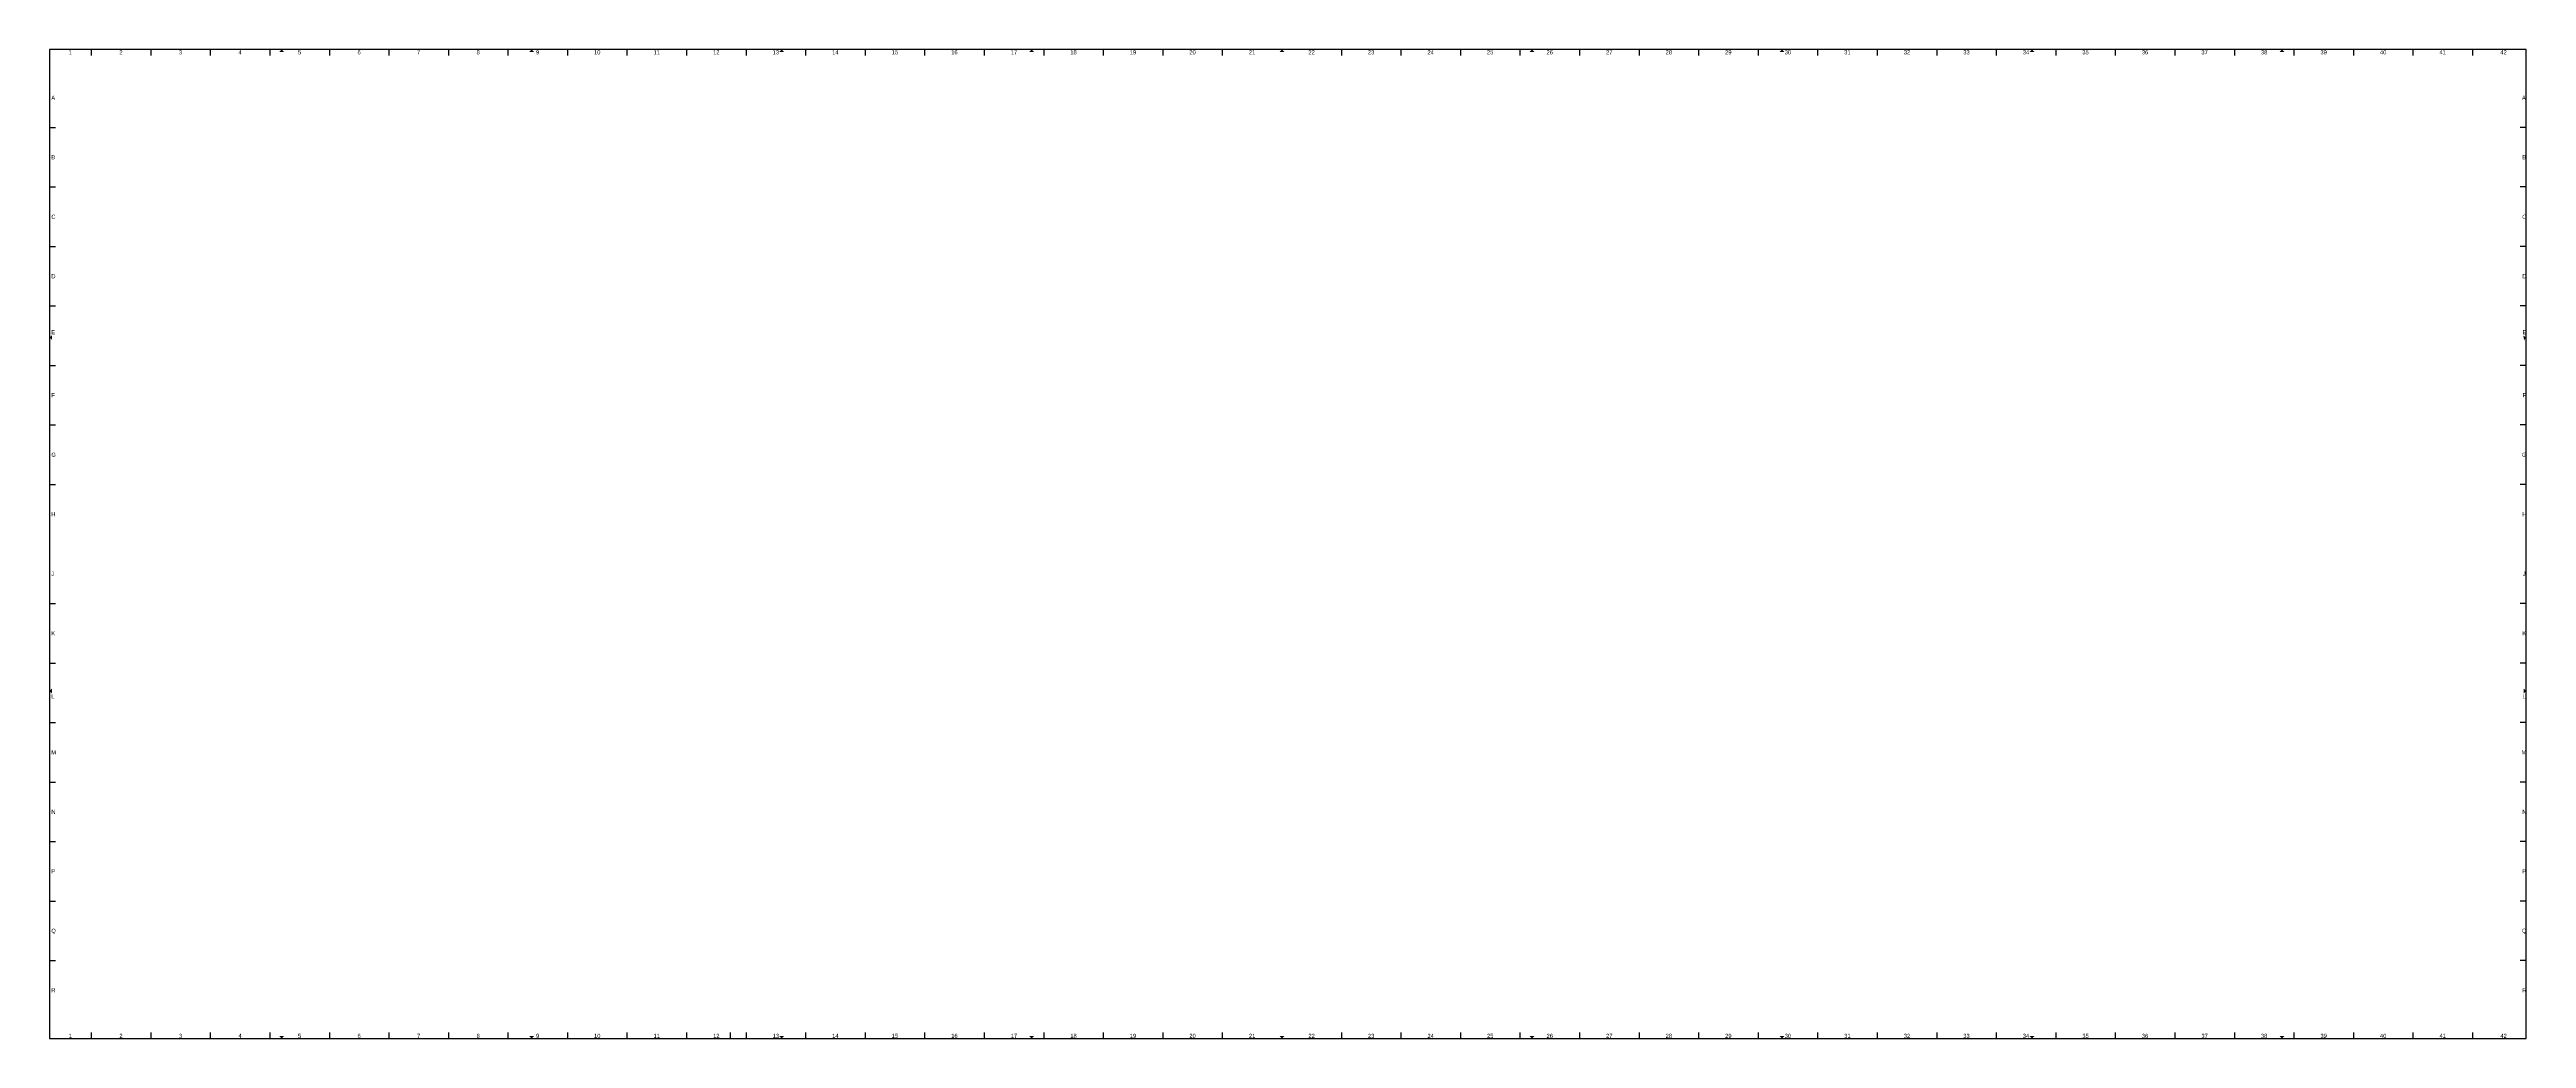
# Model space of a CAD drawing. Extents: x -5 to 2075, y -5 to 826.
import ezdxf
from ezdxf.enums import TextEntityAlignment as Align

# ---------------------------------------------------------------- set-up
doc = ezdxf.new("R2010")
doc.units = 0
doc.header["$MEASUREMENT"] = 0
doc.layers.get('0').update_dxf_attribs({"linetype": 'CONTINUOUS'})
doc.layers.add('to-xx-rooster', color=7, linetype='CONTINUOUS', lineweight=25)
doc.layers.add('to-xx-vouwmerk', color=7, linetype='CONTINUOUS', lineweight=18)
doc.styles.add('RTW_ISO', font='iso-rtw.shx')

# ---------------------------------------------------------------- blocks, each defined once
blk = doc.blocks.new('vouwpijl')
blk.add_hatch(color=256).paths.add_polyline_path([(-2, 2), (0, 0), (2, 2)])

msp = doc.modelspace()

# ---------------------------------------------------------------- linework, layer by layer
at = {"layer": 'to-xx-rooster'}
for p, q in [((2075, 826), (-5, 826)), ((-5, 826), (-5, -5)), ((30, 826), (30, 821)), ((80, 826), (80, 821)), ((130, 826), (130, 821)), ((180, 826), (180, 821)), ((230, 826), (230, 821)), ((280, 826), (280, 821)), ((330, 826), (330, 821)), ((380, 826), (380, 821)), ((430, 826), (430, 821)), ((480, 826), (480, 821)), ((530, 826), (530, 821)), ((580, 826), (580, 821)), ((630, 826), (630, 821)), ((680, 826), (680, 821)), ((730, 826), (730, 821)), ((780, 826), (780, 821)), ((830, 826), (830, 821)), ((880, 826), (880, 821)), ((930, 826), (930, 821)), ((980, 826), (980, 821)), ((1080, 826), (1080, 821)), ((1130, 826), (1130, 821)), ((1180, 826), (1180, 821)), ((1230, 826), (1230, 821)), ((1280, 826), (1280, 821)), ((1330, 826), (1330, 821)), ((1380, 826), (1380, 821)), ((1430, 826), (1430, 821)), ((1480, 826), (1480, 821)), ((1530, 826), (1530, 821)), ((1580, 826), (1580, 821)), ((1630, 826), (1630, 821)), ((1680, 826), (1680, 821)), ((1730, 826), (1730, 821)), ((1780, 826), (1780, 821)), ((1830, 826), (1830, 821)), ((1880, 826), (1880, 821)), ((1930, 826), (1930, 821)), ((1980, 826), (1980, 821)), ((2030, 826), (2030, 821)), ((2075, -5), (2075, 826)), ((-5, 760.5), (0, 760.5)), ((2075, 760.5), (2070, 760.5)), ((-5, 710.5), (0, 710.5)), ((2075, 710.5), (2070, 710.5)), ((-5, 660.5), (0, 660.5)), ((2075, 660.5), (2070, 660.5)), ((-5, 610.5), (0, 610.5)), ((2075, 610.5), (2070, 610.5)), ((-5, 560.5), (0, 560.5)), ((2075, 560.5), (2070, 560.5)), ((-5, 510.5), (0, 510.5)), ((2075, 510.5), (2070, 510.5)), ((-5, 460.5), (0, 460.5)), ((2075, 460.5), (2070, 460.5)), ((-5, 360.5), (0, 360.5)), ((2075, 360.5), (2070, 360.5)), ((-5, 310.5), (0, 310.5)), ((2075, 310.5), (2070, 310.5)), ((-5, 260.5), (0, 260.5)), ((2075, 260.5), (2070, 260.5)), ((-5, 210.5), (0, 210.5)), ((2075, 210.5), (2070, 210.5)), ((-5, 160.5), (0, 160.5)), ((2075, 160.5), (2070, 160.5)), ((-5, 110.5), (0, 110.5)), ((2075, 110.5), (2070, 110.5)), ((-5, 60.5), (0, 60.5)), ((2075, 60.5), (2070, 60.5)), ((30, 0), (30, -5)), ((80, 0), (80, -5)), ((130, 0), (130, -5)), ((180, 0), (180, -5)), ((230, 0), (230, -5)), ((280, 0), (280, -5)), ((330, 0), (330, -5)), ((380, 0), (380, -5)), ((430, 0), (430, -5)), ((480, 0), (480, -5)), ((530, 0), (530, -5)), ((567, -5), (567, 0)), ((580, 0), (580, -5)), ((630, 0), (630, -5)), ((680, 0), (680, -5)), ((730, 0), (730, -5)), ((780, 0), (780, -5)), ((830, 0), (830, -5)), ((880, 0), (880, -5)), ((930, 0), (930, -5)), ((980, 0), (980, -5)), ((1080, 0), (1080, -5)), ((1130, 0), (1130, -5)), ((1180, 0), (1180, -5)), ((1230, 0), (1230, -5)), ((1280, 0), (1280, -5)), ((1330, 0), (1330, -5)), ((1380, 0), (1380, -5)), ((1430, 0), (1430, -5)), ((1480, 0), (1480, -5)), ((1530, 0), (1530, -5)), ((1580, 0), (1580, -5)), ((1630, 0), (1630, -5)), ((1680, 0), (1680, -5)), ((1730, 0), (1730, -5)), ((1780, 0), (1780, -5)), ((1830, 0), (1830, -5)), ((1880, 0), (1880, -5)), ((1930, 0), (1930, -5)), ((1980, 0), (1980, -5)), ((2030, 0), (2030, -5)), ((-5, -5), (2075, -5))]:
    msp.add_line(p, q, dxfattribs=at)

# ---------------------------------------------------------------- block references
at = {"layer": 'to-xx-vouwmerk'}
for p, rotation in [((190, 826), 180), ((400, 826), 180), ((610, 826), 180), ((820, 826), 180), ((1030, 826), 180), ((1240, 826), 180), ((1450, 826), 180), ((1660, 826), 180), ((1870, 826), 180), ((-5, 584), 270), ((2075, 584), 99.5476064557476), ((-5, 287), 270), ((2075, 287), 90)]:
    msp.add_blockref('vouwpijl', p, dxfattribs=dict(at, rotation=rotation))
for p in [(190, -5), (400, -5), (610, -5), (820, -5), (1030, -5), (1240, -5), (1450, -5), (1660, -5), (1870, -5)]:
    msp.add_blockref('vouwpijl', p, dxfattribs=at)

# ---------------------------------------------------------------- texts
at = {"layer": 'to-xx-rooster', "style": 'RTW_ISO'}
for s, p in [('1', (12.5, 820.9)), ('2', (55, 820.9)), ('3', (105, 820.9)), ('4', (155, 820.9)), ('5', (205, 820.9)), ('6', (255, 820.9)), ('7', (305, 820.9)), ('8', (355, 820.9)), ('9', (405, 820.9)), ('10', (455, 820.9)), ('11', (505, 820.9)), ('12', (555, 820.9)), ('13', (605, 820.9)), ('14', (655, 820.9)), ('15', (705, 820.9)), ('16', (755, 820.9)), ('17', (805, 820.9)), ('18', (855, 820.9)), ('19', (905, 820.9)), ('20', (955, 820.9)), ('21', (1005, 820.9)), ('22', (1055, 820.9)), ('23', (1105, 820.9)), ('24', (1155, 820.9)), ('25', (1205, 820.9)), ('26', (1255, 820.9)), ('27', (1305, 820.9)), ('28', (1355, 820.9)), ('29', (1405, 820.9)), ('30', (1455, 820.9)), ('31', (1505, 820.9)), ('32', (1555, 820.9)), ('33', (1605, 820.9)), ('34', (1655, 820.9)), ('35', (1705, 820.9)), ('36', (1755, 820.9)), ('37', (1805, 820.9)), ('38', (1855, 820.9)), ('39', (1905, 820.9)), ('40', (1955, 820.9)), ('41', (2005, 820.9)), ('42', (2056.1, 820.9)), ('1', (12.5, -5.6)), ('2', (55, -5.6)), ('3', (105, -5.6)), ('4', (155, -5.6)), ('5', (205, -5.6)), ('6', (255, -5.6)), ('7', (305, -5.6)), ('8', (355, -5.6)), ('9', (405, -5.6)), ('10', (455, -5.6)), ('11', (505, -5.6)), ('12', (555, -5.6)), ('13', (605, -5.6)), ('14', (655, -5.6)), ('15', (705, -5.6)), ('16', (755, -5.6)), ('17', (805, -5.6)), ('18', (855, -5.6)), ('19', (905, -5.6)), ('20', (955, -5.6)), ('21', (1005, -5.6)), ('22', (1055, -5.6)), ('23', (1105, -5.6)), ('24', (1155, -5.6)), ('25', (1205, -5.6)), ('26', (1255, -5.6)), ('27', (1305, -5.6)), ('28', (1355, -5.6)), ('29', (1405, -5.6)), ('30', (1455, -5.6)), ('31', (1505, -5.6)), ('32', (1555, -5.6)), ('33', (1605, -5.6)), ('34', (1655, -5.6)), ('35', (1705, -5.6)), ('36', (1755, -5.6)), ('37', (1805, -5.6)), ('38', (1855, -5.6)), ('39', (1905, -5.6)), ('40', (1955, -5.6)), ('41', (2005, -5.6)), ('42', (2056.1, -5.6))]:
    msp.add_text(s, height=3.5, dxfattribs=at).set_placement(p, align=Align.BOTTOM_CENTER)
for s, p in [('A', (-3.5, 785.5)), ('A', (2071.5, 785.5)), ('B', (-3.5, 735.5)), ('B', (2071.8, 735.5)), ('C', (-3.5, 685.5)), ('C', (2071.8, 685.5)), ('D', (-3.5, 635.5)), ('D', (2071.8, 635.5)), ('E', (-3.5, 588.5)), ('E', (2072, 588.5)), ('F', (-3.5, 535.5)), ('F', (2072, 535.5)), ('G', (-3.5, 485.5)), ('G', (2071.5, 485.5)), ('H', (-3.5, 435.5)), ('H', (2071.8, 435.5)), ('J', (-3.5, 385.5)), ('J', (2072.2, 385.5)), ('K', (-3.5, 335.5)), ('K', (2071.8, 335.5)), ('L', (-3.5, 282.5)), ('L', (2072.2, 282.5)), ('M', (-3.5, 235.5)), ('M', (2071.2, 235.5)), ('N', (-3.5, 185.5)), ('N', (2071.8, 185.5)), ('P', (-3.5, 135.5)), ('P', (2071.8, 135.5)), ('Q', (-3.5, 85.5)), ('Q', (2071.5, 85.5)), ('R', (-3.5, 35.5)), ('R', (2071.8, 35.5))]:
    msp.add_text(s, height=3.5, dxfattribs=at).set_placement(p, align=Align.MIDDLE_LEFT)

doc.saveas('drawing.dxf')
